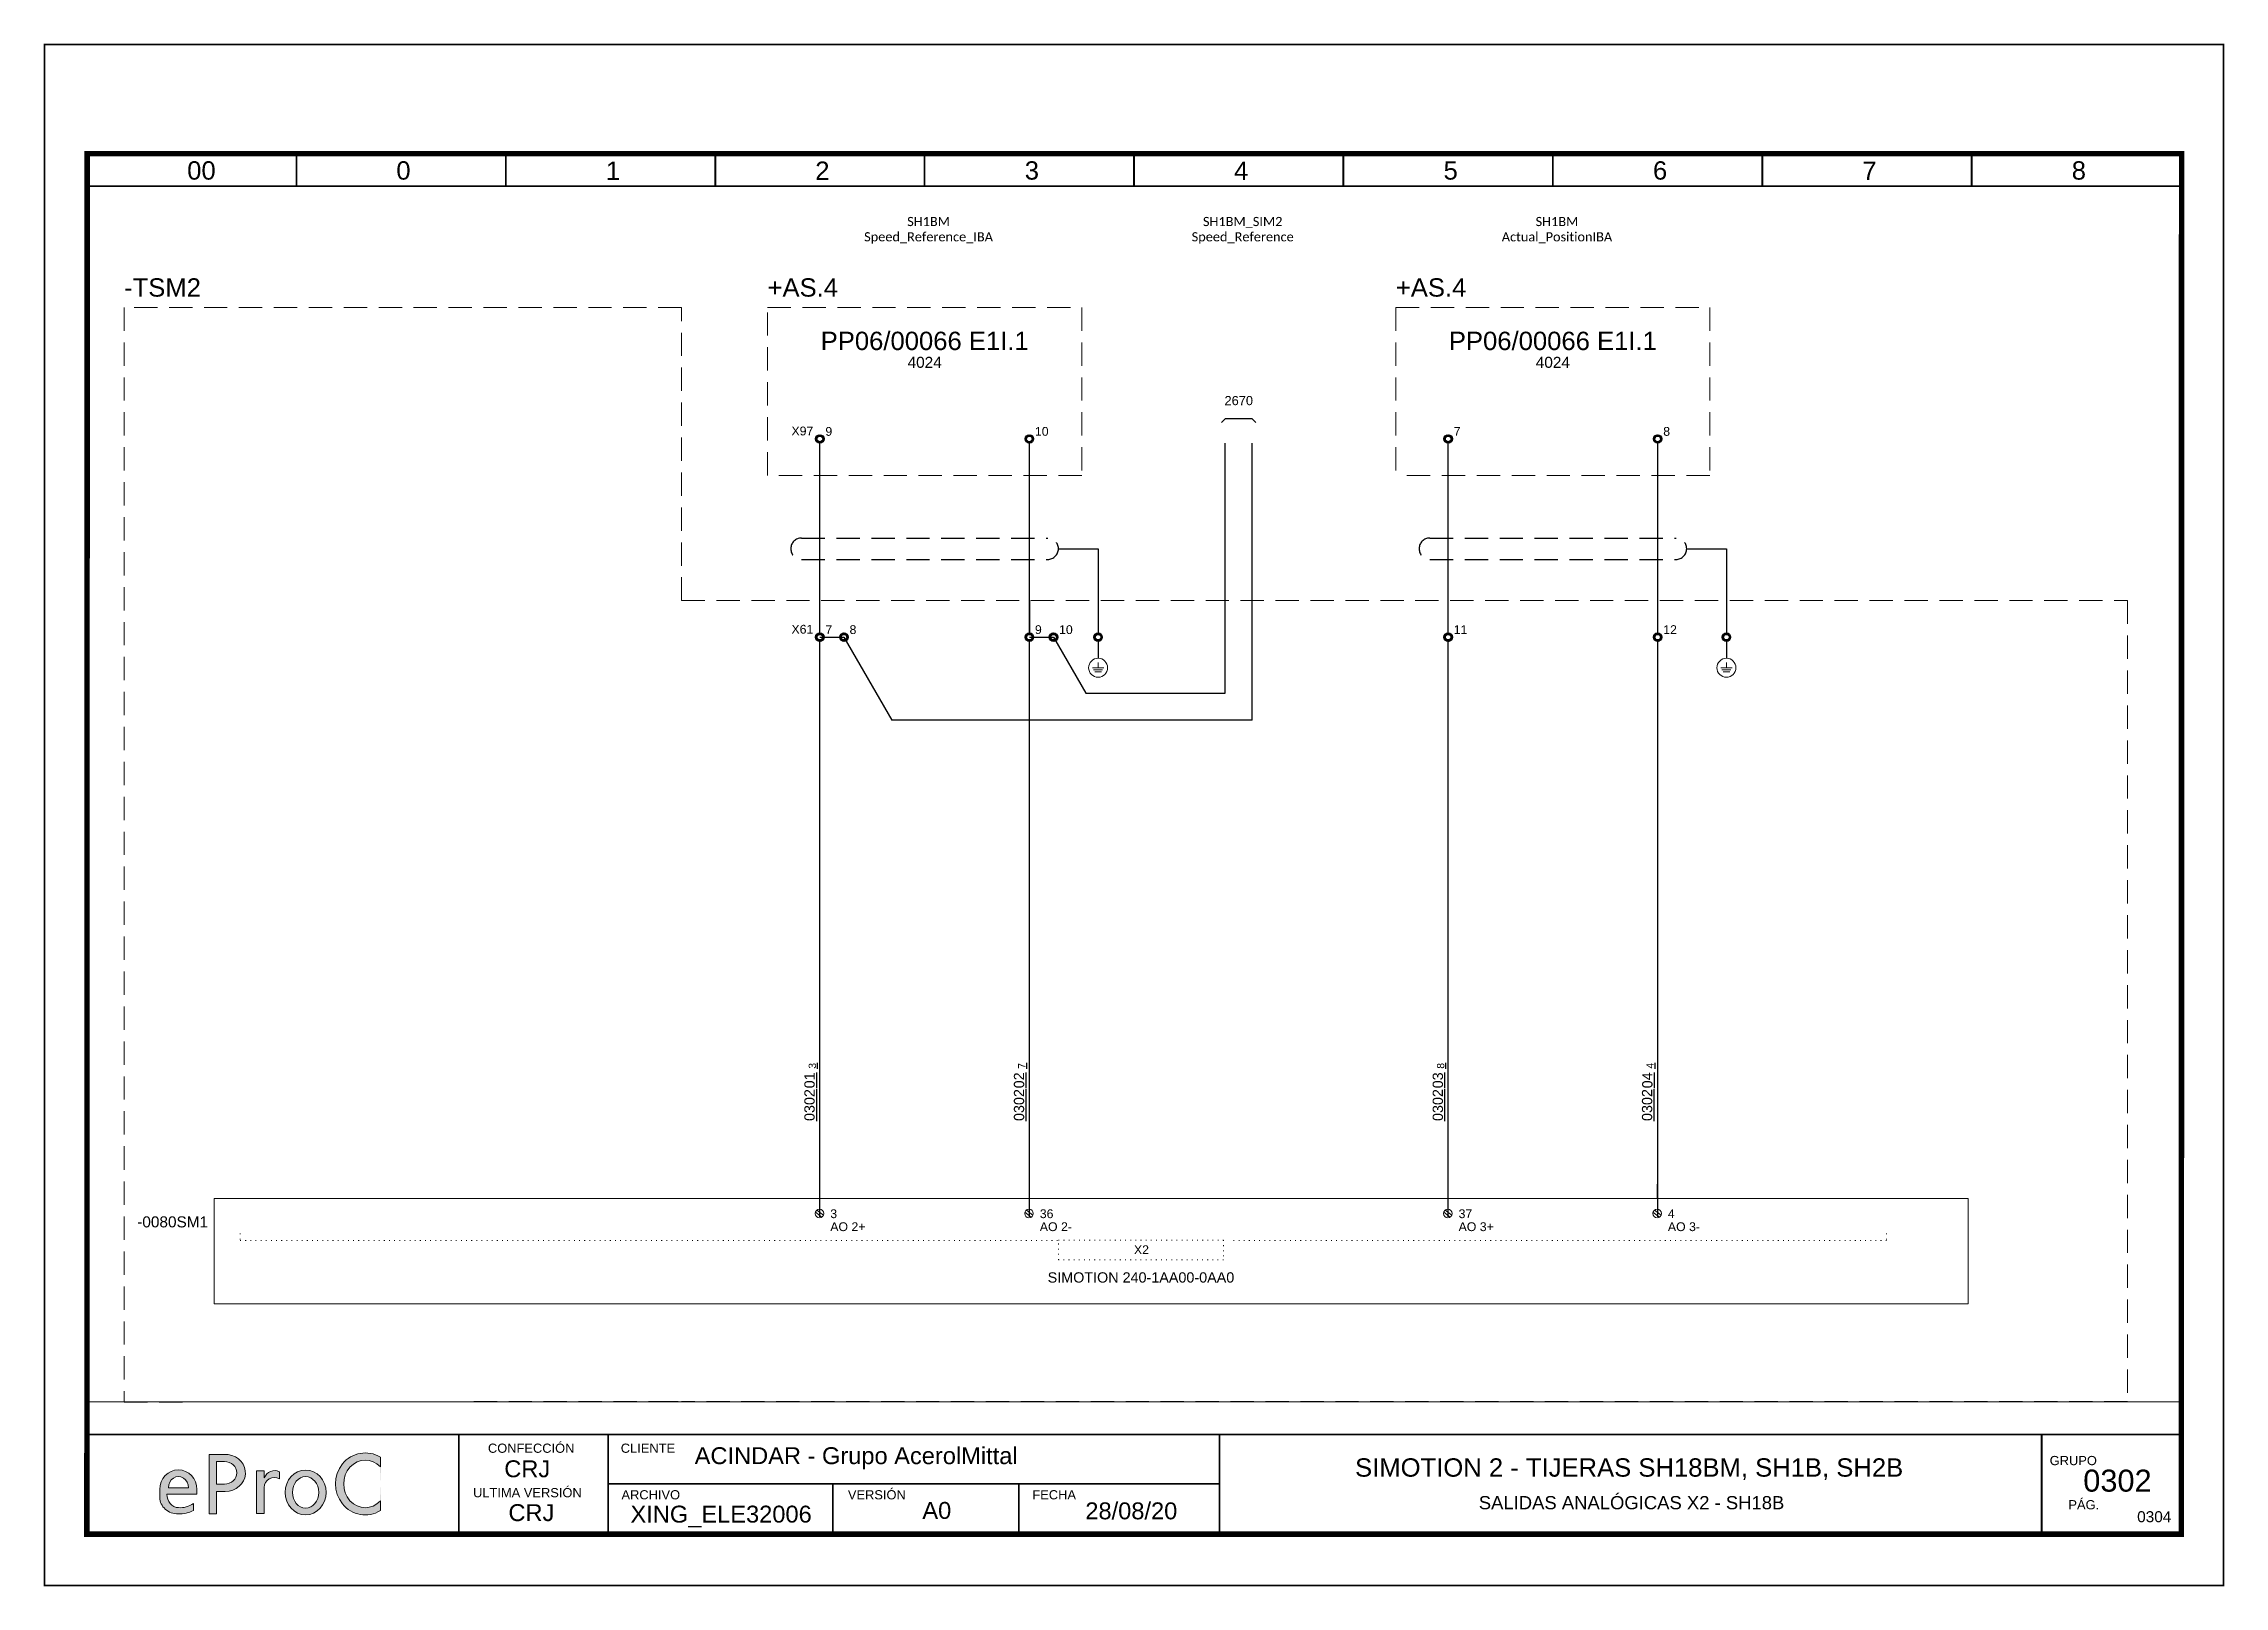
# Model space of a CAD drawing. Header units: millimetres. Extents: x -5035 to 14510, y -7775 to 12.
# Drawn here: x 389.8 to 687, y -4218.9 to -4008.7 of the extents above; entities that cross this region are included whole.
import ezdxf
from ezdxf.enums import TextEntityAlignment as Align

# ---------------------------------------------------------------- set-up
doc = ezdxf.new("R2010")
doc.units = ezdxf.units.MM
doc.linetypes.add('ACAD_ISO07W100', pattern=[3, 0, -3])
doc.linetypes.add('HIDDEN2', pattern=[4.762499999999999, 3.175, -1.5875])
for name, color, linetype, lineweight in [('Cables eProC', 81, 'Continuous', 25), ('eProC - L2', 41, 'Continuous', 20), ('Referencias eProC', 61, 'Continuous', 25), ('Rótulo eProC', 222, 'Continuous', 25), ('Textos eProC', 41, 'Continuous', 25)]:
    doc.layers.add(name, color=color, linetype=linetype, lineweight=lineweight)
doc.styles.get("Standard").update_dxf_attribs({"font": 'arial.ttf'})

msp = doc.modelspace()

# ---------------------------------------------------------------- texts
at = {"layer": 'Cables eProC', "attachment_point": 1, "rotation": 90}
for s, insert, char_height in [('{\\L01}', (493.4893733366652, -4151.055575879484), 1.4), ('{\\L3}', (494.0724804208975, -4148.380432495302), 1), ('{\\L02}', (522.0463733366659, -4151.055575879484), 1.4), ('{\\L7}', (522.6294804208982, -4148.380432495302), 1), ('{\\L03}', (579.126373336664, -4151.055575879484), 1.4), ('{\\L8}', (579.7094804208963, -4148.380432495302), 1), ('{\\L04}', (607.6833733366647, -4151.055575879484), 1.4), ('{\\L4}', (608.266480420897, -4148.380432495302), 1), ('{\\L0302}', (493.4893733366652, -4155.51121519992), 1.4), ('{\\L0302}', (522.0463733366659, -4155.511215199917), 1.4), ('{\\L0302}', (579.126373336664, -4155.511215199917), 1.4), ('{\\L0302}', (607.6496864892787, -4155.511212487835), 1.4)]:
    msp.add_mtext_dynamic_manual_height_columns(s, width=4.535518463554467, gutter_width=12.5, heights=[0], dxfattribs=dict(at, insert=insert, char_height=char_height))
at = {"layer": 'Referencias eProC', "insert": (552.698247598001, -4057.9799537485), "char_height": 1.25, "attachment_point": 8}
msp.add_mtext_dynamic_manual_height_columns('2670', width=5.680776734712708, gutter_width=12.5, heights=[0], dxfattribs=at)
at = {"layer": 'Textos eProC'}
for s, width, heights, insert, char_height, attachment_point in [('{\\fCalibri|b0|i0|c0|p34;\\H0.83333x;SH1BM ^JSpeed_Reference_IBA}', 23.56232573777652, [0], (510.414505140471, -4032.308600675184), 1.5, 2), ('{\\fCalibri|b0|i0|c0|p34;\\H0.83333x;SH1BM_SIM2^JSpeed_Reference}', 23.56232573777652, [0], (553.2330051404706, -4032.308600675185), 1.5, 2), ('{\\fCalibri|b0|i0|c0|p34;\\H0.83333x;SH1BM^JActual_PositionIBA}', 23.56232573777652, [0], (596.0685051404712, -4032.308600675185), 1.5, 2), ('-TSM2', 18.31215520775731, [0], (400.7685693986999, -4043.20641938871), 2.5, 7), ('+AS.4', 18.31215520775731, [0], (488.4704975980016, -4043.206419388715), 2.5, 7), ('+AS.4', 18.31215520775731, [0], (574.1074975980008, -4043.206419388714), 2.5, 7), ('\\A1;PP06/00066 E1I.1', 46.48649114852742, [6.25520549590102], (509.8882475980017, -4047.951578282586), 2.5, 2), ('\\A1;PP06/00066 E1I.1', 46.48649114852742, [6.25520549590102], (595.5085607506162, -4047.951578282577), 2.5, 2), ('4024', 18.31215520775731, [0], (509.8882475980017, -4051.373631633049), 1.5, 2), ('4024', 18.31215520775731, [0], (595.5085607506162, -4051.37363163304), 1.5, 2), ('\\pxql;X97', 1.2, [1.790739130511867], (491.7319896006507, -4060.879211082872), 1.2, 1), ('\\pxql;9', 1.2, [3.421988905219479], (496.3582135363089, -4060.932815367112), 1.2, 1), ('\\pxql;10', 1.2, [3.421988905219479], (524.9152135363097, -4060.932815367112), 1.2, 1), ('\\pxql;7', 1.2, [3.421988905219479], (581.9952135363078, -4060.932815367112), 1.2, 1), ('\\pxql;8', 1.2, [3.421988905219479], (610.5522135363085, -4060.932815367112), 1.2, 1), ('\\pxql;X61', 1.2, [1.790739130511867], (491.7319896006507, -4087.897368934291), 1.2, 1), ('\\pxql;7', 1.2, [3.421988905219479], (496.3582135363089, -4087.950973218531), 1.2, 1), ('\\pxql;8', 1.2, [3.421988905219479], (499.6493197238, -4087.950973218531), 1.2, 1), ('\\pxql;9', 1.2, [3.421988905219479], (524.9152135363097, -4087.950973218531), 1.2, 1), ('\\pxql;10', 1.2, [3.421988905219479], (528.2063197238008, -4087.950973218531), 1.2, 1), ('11', 1.2, [3.421988905219479], (581.9952135363078, -4087.950973218531), 1.2, 1), ('\\pxql;12', 1.2, [3.421988905219479], (610.5522135363085, -4087.950973218531), 1.2, 1)]:
    msp.add_mtext_dynamic_manual_height_columns(s, width=width, gutter_width=12.5, heights=heights, dxfattribs=dict(at, insert=insert, char_height=char_height, attachment_point=attachment_point))

# ---------------------------------------------------------------- blocks, each defined once
blk = doc.blocks.new('eProC - Rótulo')
at = {"layer": 'eProC - L2', "lineweight": 0}
h = blk.add_hatch(color=256, dxfattribs=at)
h.dxf.hatch_style = 1
edge = h.paths.add_edge_path()
edge.add_ellipse((18.25213672028826, -196.9261742999511), major_axis=(0, 2.69398394157768), ratio=0.9394639537380453, start_angle=270, end_angle=450)
edge.add_line((15.721235915227, -196.9261742999488), (15.721235915227, -198.0262406689194))
edge.add_ellipse((18.25213672028826, -198.0262406689176), major_axis=(-2.530900805061371, 0), ratio=0.8765219452336325, start_angle=0, end_angle=90.00000003045925)
edge.add_arc((18.27335383050047, -195.5607843947532), 4.683894425901206, 269.7404606443341, 295.7776069626162)
edge.add_line((20.31028205640587, -199.7785788889764), (20.29822599010674, -198.8274645321544))
edge.add_arc((18.53107238730183, -196.3659306924278), 3.030178328089625, 264.718299702173, 305.6748497988437, ccw=False)
edge.add_ellipse((18.25213672028826, -197.5293953656246), major_axis=(0, -1.853847971147125), ratio=0.8438195784126398, start_angle=270, end_angle=360, ccw=False)
edge.add_line((16.68782350683375, -197.5293953656246), (20.78303752534953, -197.5293953656246))
edge.add_line((20.78303752534953, -197.5293953656246), (20.78303752534964, -196.9261742999511))
edge = h.paths.add_edge_path(flags=16)
edge.add_line((19.61407906036493, -196.6747056132363), (16.8901943802116, -196.6747056132363))
edge.add_ellipse((18.25213672028826, -196.6524970348587), major_axis=(0, 1.493762606582783), ratio=0.9118536529786326, start_angle=269.14812120263406, end_angle=450.85187879736594, ccw=False)
edge = h.paths.add_edge_path()
edge.add_ellipse((24.53606879678694, -194.6480166949741), major_axis=(2.859551306712874, 0), ratio=0.8879042817777737, start_angle=271.7431843167558, end_angle=440.0131197538371)
edge.add_line((25.03197981647497, -192.1474811884746), (22.43893209419025, -192.1474811884746))
edge.add_line((22.43893209419025, -192.1474811884746), (22.43893209419025, -197.188480772912))
edge.add_line((22.43893209419025, -197.188480772912), (22.43893209419025, -200.2321034925712))
edge.add_line((22.43893209419025, -200.2321034925712), (23.45480529619465, -200.2321034925712))
edge.add_line((23.45480529619465, -200.2321034925712), (23.45480529619465, -197.1858495332467))
edge.add_line((23.45480529619465, -197.1858495332467), (24.62305523908697, -197.1858495332467))
edge = h.paths.add_edge_path(flags=16)
edge.add_line((23.45480529619465, -196.1897923405218), (23.45480529619465, -193.1062410494224))
edge.add_line((23.45480529619465, -193.1062410494224), (24.53606879676522, -193.1062410494224))
edge.add_ellipse((24.53606879678694, -194.6480166949741), major_axis=(1.681458667494562, 0), ratio=0.9169274721736568, start_angle=270, end_angle=450, ccw=False)
edge.add_line((24.53606879683048, -196.1897923405218), (23.45480529619465, -196.1897923405218))
h.paths.add_polyline_path([(28.88337502731326, -200.1686943225809), (29.96274090268548, -200.1686943225809), (29.96274090268548, -196.6621550902314, -0.5790308252155739), (32.03007794970472, -195.4418327159001), (32.03007794970472, -194.4851599634876, 0.4270023526849942), (29.96274090268548, -195.3092403231453), (29.96274090268548, -194.3667890582274), (28.88337502731326, -194.3667890582274)])
edge = h.paths.add_edge_path()
edge.add_ellipse((35.59266709558801, -197.314602608275), major_axis=(0, 3.050109259531877), ratio=0.9167500623092966, start_angle=0, end_angle=360)
edge = h.paths.add_edge_path(flags=16)
edge.add_ellipse((35.59266709558801, -197.314602608275), major_axis=(0, 2.152249407964542), ratio=0.8331707360348017, start_angle=0, end_angle=360)
edge = h.paths.add_edge_path()
edge.add_ellipse((43.71944930917152, -196.1511172593932), major_axis=(0, -3.250497670981453), ratio=0.9018554990975474, start_angle=135.331656941236, end_angle=404.668343058764, ccw=False)
edge.add_line((45.78028465666421, -193.8394023104156), (45.78028465666421, -192.5089534251097))
edge.add_ellipse((43.71944930917152, -196.1511172593932), major_axis=(0, -4.224315765563161), ratio=0.963019127378297, start_angle=149.5633998648684, end_angle=390.4366001351317)
edge.add_line((45.78028465666421, -199.7932810936768), (45.78028465666421, -198.4628322083709))
at = {"layer": 'eProC - L2', "lineweight": 5, "const_width": 0.233}
for points in [[(0, 0), (297, 0), (297, -210.0000000000002), (0, -210), (0, 0)], [(5.783499999999549, -189.4009999999998), (291.2164999999995, -189.4009999999998)], [(56.47486139750822, -202.9226231724861), (56.47486139750822, -189.3236231724859)], [(76.84365215121034, -202.9226231724861), (76.84365215121034, -189.3236231724859)], [(160.1370160879637, -203), (160.1370160879637, -189.4009999999998)], [(76.84365215121034, -196.123123172486), (160.1370160879637, -196.123123172486)], [(107.4632783138395, -202.9226231724861), (107.4632783138395, -196.123123172486)], [(132.7952386088173, -202.9226231724861), (132.7952386088173, -196.123123172486)]]:
    blk.add_lwpolyline(points, dxfattribs=at)
at = {"layer": 'eProC - L2', "lineweight": 40, "const_width": 0.75}
blk.add_lwpolyline([(5.783499999999549, -203), (291.2505000000001, -203), (291.2850000000003, -14.87246776690426), (5.817999999999756, -14.87246776690426)], close=True, dxfattribs=at)
at = {"layer": 'eProC - L2', "lineweight": 5, "const_width": 0.233}
for points in [[(34.34049999999991, -19.30656616285751), (5.783499999999663, -19.30656616285751), (5.783499999999549, -14.87246776690426), (34.34049999999979, -14.87246776690426)], [(62.89750000000026, -19.30656616285751), (34.34050000000002, -19.30656616285751), (34.34049999999979, -14.87246776690426), (62.89750000000004, -14.87246776690426)], [(91.4375, -19.30656616285796), (62.88049999999976, -19.30656616285796), (62.88049999999976, -14.87246776690426), (91.4375, -14.87246776690426)], [(119.9608131526145, -19.30656616285796), (91.40381315261425, -19.30656616285796), (91.40381315261413, -14.87246776690472), (119.9608131526143, -14.87246776690472)], [(148.517813152615, -19.30656616285796), (119.9608131526147, -19.30656616285796), (119.9608131526143, -14.87246776690472), (148.5178131526145, -14.87246776690472)], [(177.0578131526145, -19.30656616285842), (148.5008131526142, -19.30656616285842), (148.5008131526142, -14.87246776690472), (177.0578131526145, -14.87246776690472)], [(205.581126305229, -19.30656616285751), (177.0241263052287, -19.30656616285751), (177.0241263052285, -14.87246776690426), (205.5811263052287, -14.87246776690426)], [(234.1381263052294, -19.30656616285751), (205.5811263052292, -19.30656616285751), (205.5811263052287, -14.87246776690426), (234.138126305229, -14.87246776690426)], [(262.6781263052289, -19.30656616285796), (234.1211263052287, -19.30656616285796), (234.1211263052287, -14.87246776690426), (262.6781263052289, -14.87246776690426)], [(291.2014394578434, -19.30656616285751), (262.6444394578432, -19.30656616285751), (262.644439457843, -14.87246776690426), (291.2014394578432, -14.87246776690426)]]:
    blk.add_lwpolyline(points, close=True, dxfattribs=at)
at = {"layer": 'eProC - L2', "lineweight": 0, "const_width": 0.233}
blk.add_lwpolyline([(272.2141748043123, -203), (272.2141748043123, -189.4009999999998)], dxfattribs=at)
at = {"layer": 'eProC - L2', "lineweight": 0}
for points in [[(22.43893209419025, -197.188480772912), (22.43893209419025, -192.1474811884746), (25.03197981648179, -192.1474811884746)], [(23.45480529619465, -197.188480772912), (23.45480529619465, -200.2321034925712), (22.43893209419025, -200.2321034925712), (22.43893209419025, -192.1474811884746), (23.45480529619465, -192.1474811884746)], [(23.45480529619465, -193.1062410494224), (23.45480529619465, -196.1897923405218)], [(24.5360687967883, -193.1062410494224), (23.45480529619465, -193.1062410494224), (23.45480529619465, -196.1897923405218), (24.5360687967883, -196.1897923405218)], [(45.78028465666421, -192.5089534251097), (45.78028465666421, -193.8394023104156)], [(29.96274090268548, -196.6284768904829), (29.96274090268548, -200.1686943225809), (28.88337502731326, -200.1686943225809), (28.88337502731326, -194.3667890582274), (29.96274090268548, -194.3667890582274), (29.96274090268548, -195.3092403231431)], [(32.03007794970472, -195.4418327159001), (32.03007794970472, -194.4851599634871)], [(15.721235915227, -196.9261742999511), (15.721235915227, -198.0262406689176)], [(20.78303752534953, -197.5293953656246), (16.68782350683296, -197.5293953656246)], [(16.89019438021217, -196.6747056132363), (19.61407906036425, -196.6747056132363)], [(20.31028205640587, -199.7785788889755), (20.29822599010674, -198.8274645321535)], [(20.78303752534953, -197.5293953656246), (20.78303752534953, -196.9261742999511)], [(24.62305523906866, -197.1858495332467), (23.45480529619465, -197.1858495332467)], [(45.78028465666421, -198.4628322083713), (45.78028465666421, -199.7932810936768)]]:
    blk.add_lwpolyline(points, dxfattribs=at)
for centre, radius, start, end in [((31.34663979589845, -196.6453159903344), 1.384001337398694, 60.40847701888465, 180.6971331110832), ((31.39091835090221, -195.8868887166072), 1.540574078083927, 65.48798580094844, 157.9783705209563), ((18.53107238730195, -196.3659306924278), 3.030178328089643, 264.7182996994936, 305.674849798842), ((18.27335383050047, -195.5607843947532), 4.683894425901305, 269.7404606254545, 295.7776069626336)]:
    blk.add_arc(centre, radius, start, end, dxfattribs=at)
for centre, major_axis, ratio, start_param, end_param in [((24.53606879678694, -194.6480166949741), (1.681458667494562, 0), 0.9169274721736568, 4.71238898038469, 7.853981633974483), ((24.53606879678694, -194.6480166949741), (2.859551306712874, 0), 0.8879042817777737, 4.742813286181207, 7.679677691676559), ((43.71944930917152, -196.1511172593932), (0, -4.224315765563161), 0.963019127378297, 2.610373768118795, 6.814404192650585), ((43.71944930917152, -196.1511172593932), (0, -3.250497670981453), 0.9018554990975474, 2.361982995804007, 7.062794964965373), ((18.25213672028826, -196.9261742999511), (0, 2.69398394157768), 0.9394639537380453, 4.71238898038469, 7.853981633974483), ((18.25213672028826, -196.6524970348587), (0, 1.493762606582783), 0.9118536529786326, 4.697520890542724, 7.868849723816449), ((18.25213672028826, -198.0262406689176), (-2.530900805061371, 0), 0.8765219452336325, 0, 1.570796327326511), ((18.25213672028826, -197.5293953656246), (0, -1.853847971147125), 0.8438195784126398, 4.71238898038469, 6.283185307179586)]:
    blk.add_ellipse(centre, major_axis=major_axis, ratio=ratio, start_param=start_param, end_param=end_param, dxfattribs=at)
for major_axis, ratio in [((0, 3.050109259531877), 0.9167500623092966), ((0, 2.152249407964542), 0.8331707360348017)]:
    blk.add_ellipse((35.59266709558801, -197.314602608275), major_axis=major_axis, ratio=ratio, dxfattribs=at)
at = {"layer": 'eProC - L2', "lineweight": 20, "char_height": 2.5, "attachment_point": 7}
for s, insert in [('{\\fArial|b0|i0|c0|p18;00}', (19.45209767577444, -18.45176193203861)), ('{\\fArial|b0|i0|c0|p18;0}', (47.95841082838848, -18.45176193204053)), ('{\\fArial|b0|i0|c0|p18;1}', (76.51541082838872, -18.45176193203906)), ('{\\fArial|b0|i0|c0|p18;2}', (105.0554108283887, -18.45176193203906)), ('{\\fArial|b0|i0|c0|p18;3}', (133.6124108283885, -18.45176193203906)), ('{\\fArial|b0|i0|c0|p18;4}', (162.1354108283886, -18.45176193203906)), ('{\\fArial|b0|i0|c0|p18;5}', (190.6924108283889, -18.45176193203906)), ('{\\fArial|b0|i0|c0|p18;6}', (219.2324108283888, -18.45176193203906)), ('{\\fArial|b0|i0|c0|p18;7}', (247.7714108283886, -18.45176193203906)), ('{\\fArial|b0|i0|c0|p18;8}', (276.3114108283885, -18.45176193203906))]:
    blk.add_mtext(s, dxfattribs=dict(at, insert=insert))
at = {"layer": 'eProC - L2', "attachment_point": 7}
for s, insert, char_height in [('{\\fArial|b0|i0|c0|p18;CONFECCIÓN }', (60.44413231986846, -191.9323770540059), 1.255239842187869), ('{\\fArial|b0|i0|c0|p18;CRJ}', (62.66984818896753, -195.2786288782686), 2.305149634601388), ('{\\fArial|b0|i0|c0|p18;CLIENTE}', (78.54848969712793, -191.9323770540059), 1.255239842187869), ('{\\fArial|b0|i0|c0|p18;ACINDAR - Grupo AcerolMittal}', (88.62083612340257, -194.1530265221377), 2.305149634601388), ('{\\fArial|b0|i0|c0|p18;GRUPO}', (273.3085936568314, -193.6147217329662), 1.255239842187869), ('{\\fArial|b0|i0|c0|p18;ULTIMA VERSIÓN}', (58.41840193245116, -197.989487357172), 1.255239842187869), ('{\\fArial|b0|i0|c0|p18;CRJ}', (63.23684171670493, -201.2539878171506), 2.305149634601388), ('{\\fArial|b0|i0|c0|p18;ARCHIVO}', (78.64627760704661, -198.2800028847432), 1.255239842187869), ('{\\fArial|b0|i0|c0|p18;XING_ELE32006}', (79.87327899639467, -202.087657779754), 2.305149634601388), ('{\\fArial|b0|i0|c0|p18;VERSIÓN}', (109.503126452717, -198.2800028847432), 1.255239842187869), ('{\\fArial|b0|i0|c0|p18;A0}', (119.6550813409899, -200.9525265221378), 2.305149634601388), ('{\\fArial|b0|i0|c0|p18;FECHA}', (134.6501022744314, -198.2800028847432), 1.255239842187869), ('{\\fArial|b0|i0|c0|p18;28/08/20}', (141.867730192314, -201.0108573813513), 2.305149634601388), ('{\\fArial|b0|i0|c0|p18;PÁG.}', (275.8581421672325, -199.6374450480862), 1.255239842187869)]:
    blk.add_mtext(s, dxfattribs=dict(at, insert=insert, char_height=char_height))
at = {"layer": 'eProC - L2', "insert": (215.9882582192838, -192.6668423217829), "char_height": 2.5, "width": 89.0142959662885, "attachment_point": 2}
blk.add_mtext('{\\fArial|b0|i0|c0|p18;SIMOTION 2 - TIJERAS SH18BM, SH1B, SH2B}', dxfattribs=at)
at = {"layer": 'eProC - L2'}
for tag, p in [('GR', (284.9388241817146, -193.1055635700077)), ('PG', (284.9388241817146, -198.932405996431))]:
    blk.add_attdef(tag, text='', height=3, dxfattribs=at).set_placement(p, align=Align.MIDDLE)
blk.add_attdef('DESCRIPCIÓN', text='', height=1.8, dxfattribs=at).set_placement((216.3124805672701, -199.6093158954159), align=Align.CENTER)
blk = doc.blocks.new('eProC - Borne 2.0')
at = {"layer": 'Cables eProC'}
h = blk.add_hatch(dxfattribs=at)
h.set_pattern_fill('ANSI31', color=256, scale=0.0279171615287314)
h.set_pattern_definition([(45, (-2462.882078904184, -2995.577827000979), (-0.06267581517531662, 0.06267581517531662), [])])
edge = h.paths.add_edge_path()
edge.add_arc((0, -0.4535599239779913), 0.5742361460052544, 0, 360)
edge = h.paths.add_edge_path(flags=17)
edge.add_arc((2.775557561562891e-17, -0.4535599239779913), 0.3850599639098976, 0, 360)
for radius in [0.5742361460052052, 0.3850599639097176]:
    blk.add_circle((0, -0.4535599239779913), radius, dxfattribs=at)
blk = doc.blocks.new('eProC_B65_03')
at = {"layer": 'eProC - L2'}
for points in [[(-0.7639828629999101, -1.325780363934427), (0.7722713781604398, -1.325780363934427)], [(-0.607844248866968, -1.580543434206447), (0.6161327640274976, -1.580543434206447)], [(-0.4517056347340258, -1.835306504478467), (0.4599941498945554, -1.835306504478467)], [(0.004144257580264821, -1.325780363934427), (0.004144257580264821, -0.5892963774194868)]]:
    blk.add_lwpolyline(points, dxfattribs=at)
blk.add_circle((0, -1.295763512554913), 1.295763512554913, dxfattribs=at)
blk = doc.blocks.new('c240-ao2_3')
at = {"layer": 'eProC - L2'}
blk.add_lwpolyline([(0, 0), (285.3993131526131, 0), (285.3993131526131, -170.0944338371428), (0, -170.0944338371428)], close=True, dxfattribs=at)
for points in [[(256.3939237839822, -142.398420619621), (17.33208903761988, -142.3984206196237)], [(17.33208903761988, -156.7231341166125), (17.33208903761988, -142.3984206196237)], [(99.86512630522884, -140.440132560896), (99.86512630522884, -142.398420619621)], [(128.4221263052295, -140.440132560896), (128.4221263052295, -142.398420619621)], [(185.5021263052276, -140.440132560896), (185.5021263052276, -142.398420619621)], [(214.0254394578424, -140.440132560896), (214.0254394578424, -142.3984179075387)], [(256.3939237839822, -142.398420619621), (256.3939237839822, -156.7231341166107)], [(100.1594558671877, -144.9293858991959), (99.29380964490338, -144.2455713239824)], [(99.5063923824273, -143.9584108203653), (100.3895985538966, -144.6560968235181)], [(128.716446761031, -144.9293886112782), (127.8508005387466, -144.2455740360647)], [(128.0633832762705, -143.9584135324476), (128.9465894477398, -144.6560995356003)], [(185.7964513141069, -144.9293886112782), (184.9308050918225, -144.2455740360647)], [(185.1433878293465, -143.9584135324476), (186.0265940008157, -144.6560995356003)], [(214.3197644667216, -144.9293886112782), (213.4541182444373, -144.2455740360647)], [(213.6667009819612, -143.9584135324476), (214.5499071534305, -144.6560995356003)], [(17.33208903761988, -156.7231341166125), (256.3939237839822, -156.7231341166107)]]:
    blk.add_lwpolyline(points, dxfattribs=at)
at = {"layer": 'eProC - L2', "linetype": 'ACAD_ISO07W100', "ltscale": 0.2}
for points in [[(20.89215279845666, -147.1634680588832), (20.89215279845666, -148.1278432338931), (132.4220374803754, -148.1278432338931)], [(245.2830860607482, -147.1634680588832), (245.2830860607482, -148.1278432338931), (155.9150289305162, -148.1278432338931)]]:
    blk.add_lwpolyline(points, dxfattribs=at)
blk.add_lwpolyline([(132.4220374803754, -148.067599904809), (154.9079493906447, -148.067599904809), (154.9079493906447, -150.738107827261), (132.4220374803754, -150.738107827261)], close=True, dxfattribs=at)
at = {"layer": 'eProC - L2'}
for centre in [(99.84813537098671, -144.4336675004579), (128.40512626483, -144.4336702125402), (185.4851308179059, -144.4336702125402), (214.0084439705206, -144.4336702125402)]:
    blk.add_circle(centre, 0.5853692699507881, dxfattribs=at)
at = {"layer": 'eProC - L2', "char_height": 1.2, "attachment_point": 1}
for s, width, insert in [('AO 2+', 8.111269470558454, (101.3202280696514, -145.6293309166153)), ('3', 3.250252668158737, (101.3202280696514, -143.862658139843)), ('AO 2-', 8.854898205654308, (129.8772189634947, -145.6293336286976)), ('36', 3.250252668158737, (129.8772189634947, -143.8626608519253)), ('AO 3+', 6.067039200392855, (186.9572235165706, -145.6293336286976)), ('37', 3.250252668158737, (186.9572235165706, -143.8626608519253)), ('AO 3-', 10.73582007208461, (215.4805366691853, -145.6293336286976)), ('4', 3.250252668158737, (215.4805366691853, -143.8626608519253))]:
    blk.add_mtext_dynamic_manual_height_columns(s, width=width, gutter_width=7.5, heights=[0], dxfattribs=dict(at, insert=insert))
at = {"layer": 'eProC - L2'}
for tag, p in [('GXX1', (16.52262650177545, -144.0058911814467)), ('ID1', (16.52262650177545, -146.32201456447))]:
    blk.add_attdef(tag, text='', height=1.5, dxfattribs=at).set_placement(p, align=Align.RIGHT)
for tag, height, p in [('BYTE', 1.2, (143.7363716029267, -149.965238330682)), ('DESC1', 1.4, (143.66499343551, -153.8437915052054))]:
    blk.add_attdef(tag, text='', height=height, dxfattribs=at).set_placement(p, align=Align.CENTER)

# ---------------------------------------------------------------- linework, layer by layer
at = {"layer": 'Cables eProC'}
for p, q in [((495.601247598001, -4089.001867778052), (495.601247598001, -4063.132182218644)), ((524.1582475980017, -4089.001867778052), (524.1582475980017, -4063.132182218644)), ((550.8600322409393, -4097.19030598178), (550.8600322409393, -4063.132182218644)), ((554.5364629550627, -4100.866736695902), (554.5364629550627, -4063.132182218644)), ((581.2382475979998, -4089.001867778052), (581.2382475979998, -4063.132182218644)), ((609.7952475980005, -4089.001867778052), (609.7952475980005, -4063.132182218644)), ((528.115580017246, -4077.524357417592), (533.5267418410572, -4077.524357417592)), ((533.5267418410572, -4077.524357417592), (533.5267418410572, -4089.001867778053)), ((613.7525800172448, -4077.524357417592), (619.163741841056, -4077.524357417592)), ((619.163741841056, -4077.524357417592), (619.163741841056, -4089.001867778052)), ((524.1582475980017, -4084.595655601381), (524.1582475980017, -4089.001867778052)), ((495.601247598001, -4089.576103924057), (498.892353785492, -4089.576103924057)), ((498.892353785492, -4089.576103924058), (505.411003655638, -4100.866736695903)), ((524.1582475980017, -4089.576103924057), (527.4493537854928, -4089.576103924058)), ((527.4493537854928, -4089.576103924058), (531.8454153931823, -4097.19030598178)), ((495.6012475980009, -4168.556017415069), (495.601247598001, -4090.150340070063)), ((524.1582475980016, -4168.556017415069), (524.1582475980017, -4090.150340070063)), ((533.5267418410572, -4090.150340070063), (533.5267418410572, -4092.444547377423)), ((581.2382475979997, -4168.556017415069), (581.2382475979998, -4090.150340070063)), ((609.7952475980004, -4168.556017415069), (609.7952475980005, -4090.150340070063)), ((619.163741841056, -4090.150340070064), (619.163741841056, -4092.444547377424)), ((531.8454153931823, -4097.19030598178), (550.8600322409393, -4097.190305981781)), ((554.5364629550627, -4100.866736695902), (505.411003655638, -4100.866736695903))]:
    msp.add_line(p, q, dxfattribs=at)
at = {"layer": 'Cables eProC', "linetype": 'HIDDEN2'}
for p, q in [((493.101247598001, -4076.067024998348), (526.6582475980017, -4076.067024998348)), ((578.7382475979998, -4076.067024998347), (612.2952475980005, -4076.067024998347)), ((493.101247598001, -4078.981689836836), (526.6582475980017, -4078.981689836837)), ((578.7382475979998, -4078.981689836835), (612.2952475980005, -4078.981689836836))]:
    msp.add_line(p, q, dxfattribs=at)
for centre, start, end in [((493.101247598001, -4077.524357417592), 90, 270), ((526.6582475980017, -4077.524357417592), 270, 90), ((578.7382475979998, -4077.524357417592), 90, 270), ((612.2952475980005, -4077.524357417592), 270, 90)]:
    msp.add_arc(centre, 1.457332419244267, start, end, dxfattribs=at)
at = {"layer": 'eProC - L2', "linetype": 'HIDDEN2'}
for p, q in [((531.2889975980012, -4044.64753634061), (531.2889975980014, -4067.538394395315)), ((574.1074975980008, -4044.647536340609), (574.1074975980008, -4067.538394395314)), ((616.8926239032309, -4044.647536340609), (616.8926239032309, -4067.538394395314))]:
    msp.add_line(p, q, dxfattribs=at)
for points in [[(400.8030693987001, -4044.64753634061), (400.8030693987001, -4158.998998499968), (400.8030693987001, -4193.812077282757), (473.0999189901557, -4193.722989919948), (476.750385258339, -4193.722989919948)], [(476.7503852583391, -4084.595655601381), (476.7503852583392, -4044.64753634061), (400.8030693987001, -4044.64753634061)], [(488.4704975980016, -4044.64753634061), (531.2889975980012, -4044.64753634061)], [(531.2889975980012, -4067.538394395315), (488.4704975980013, -4067.538394395315), (488.4704975980016, -4044.64753634061)], [(574.1074975980008, -4044.647536340609), (616.8926239032309, -4044.647536340614)], [(616.8926239032309, -4067.538394395318), (574.1074975980008, -4067.538394395314)], [(476.7503852583392, -4084.595655601381), (673.8112172843316, -4084.595655601381), (673.8112172843316, -4193.722989919948), (476.750385258339, -4193.722989919948)]]:
    msp.add_lwpolyline(points, dxfattribs=at)
at = {"layer": 'Referencias eProC'}
for p, q in [((550.8600322409392, -4059.828998135656), (550.3600322409392, -4060.328998135656)), ((554.5364629550627, -4059.828998135656), (550.8600322409392, -4059.828998135656)), ((554.5364629550627, -4059.828998135656), (555.0364629550627, -4060.328998135656))]:
    msp.add_line(p, q, dxfattribs=at)

# ---------------------------------------------------------------- block references
for p in [(495.601247598001, -4062.104386148661), (524.1582475980017, -4062.104386148661), (581.2382475979998, -4062.104386148661), (609.7952475980005, -4062.104386148661), (495.601247598001, -4089.122544000079), (498.892353785492, -4089.122544000079), (524.1582475980017, -4089.122544000079), (527.4493537854928, -4089.122544000079), (533.5267418410572, -4089.12254400008), (581.2382475979998, -4089.122544000079), (609.7952475980005, -4089.122544000079), (619.163741841056, -4089.12254400008)]:
    msp.add_blockref('eProC - Borne 2.0', p)
at = {"layer": 'Cables eProC'}
ref = msp.add_blockref('eProC - Rótulo', (389.9189344453866, -4008.809318691315), dxfattribs=at)
ref.add_attrib('HOJA', '0302', dxfattribs={"layer": 'Rótulo eProC', "color": 6, "height": 3}).set_placement((672.4602163965305, -4204.517450838219), align=Align.MIDDLE)
ref.add_attrib('SIG', '0304', dxfattribs={"layer": 'Rótulo eProC', "color": 6, "height": 1.5}).set_placement((679.8076737603974, -4210.180952250078), align=Align.RIGHT)
ref.add_attrib('DESCRIPCIÓN', 'SALIDAS ANALÓGICAS X2 - SH18B', dxfattribs={"layer": 'Rótulo eProC', "color": 6, "height": 1.8}).set_placement((606.2314150126572, -4208.418634586731), align=Align.CENTER)
ref = msp.add_blockref('c240-ao2_3', (395.7024344453862, -4023.681786458219), dxfattribs=at)
ref.add_attrib('ID1', '-0080SM1', dxfattribs={"layer": 'eProC - L2', "height": 1.5}).set_placement((412.2250609471616, -4170.003801022689), align=Align.RIGHT)
ref.add_attrib('DESC1', 'SIMOTION 240-1AA00-0AA0', dxfattribs={"layer": 'eProC - L2', "height": 1.4}).set_placement((539.3674278808962, -4177.525577963424), align=Align.CENTER)
ref.add_attrib('BYTE', 'X2', dxfattribs={"layer": 'eProC - L2', "height": 1.2}).set_placement((539.4388060483129, -4173.647024788901), align=Align.CENTER)
at = {"layer": 'eProC - L2', "color": 4}
for p in [(533.5267418410572, -4092.444547377423), (619.163741841056, -4092.444547377424)]:
    msp.add_blockref('eProC_B65_03', p, dxfattribs=at)

msp.set_redraw_order([(e.dxf.handle, doc.entitydb.next_handle()) for e in msp.query("TEXT MTEXT ATTDEF DIMENSION ARC_DIMENSION")])  # texts and dimensions are drawn at this point

doc.saveas('drawing.dxf')
